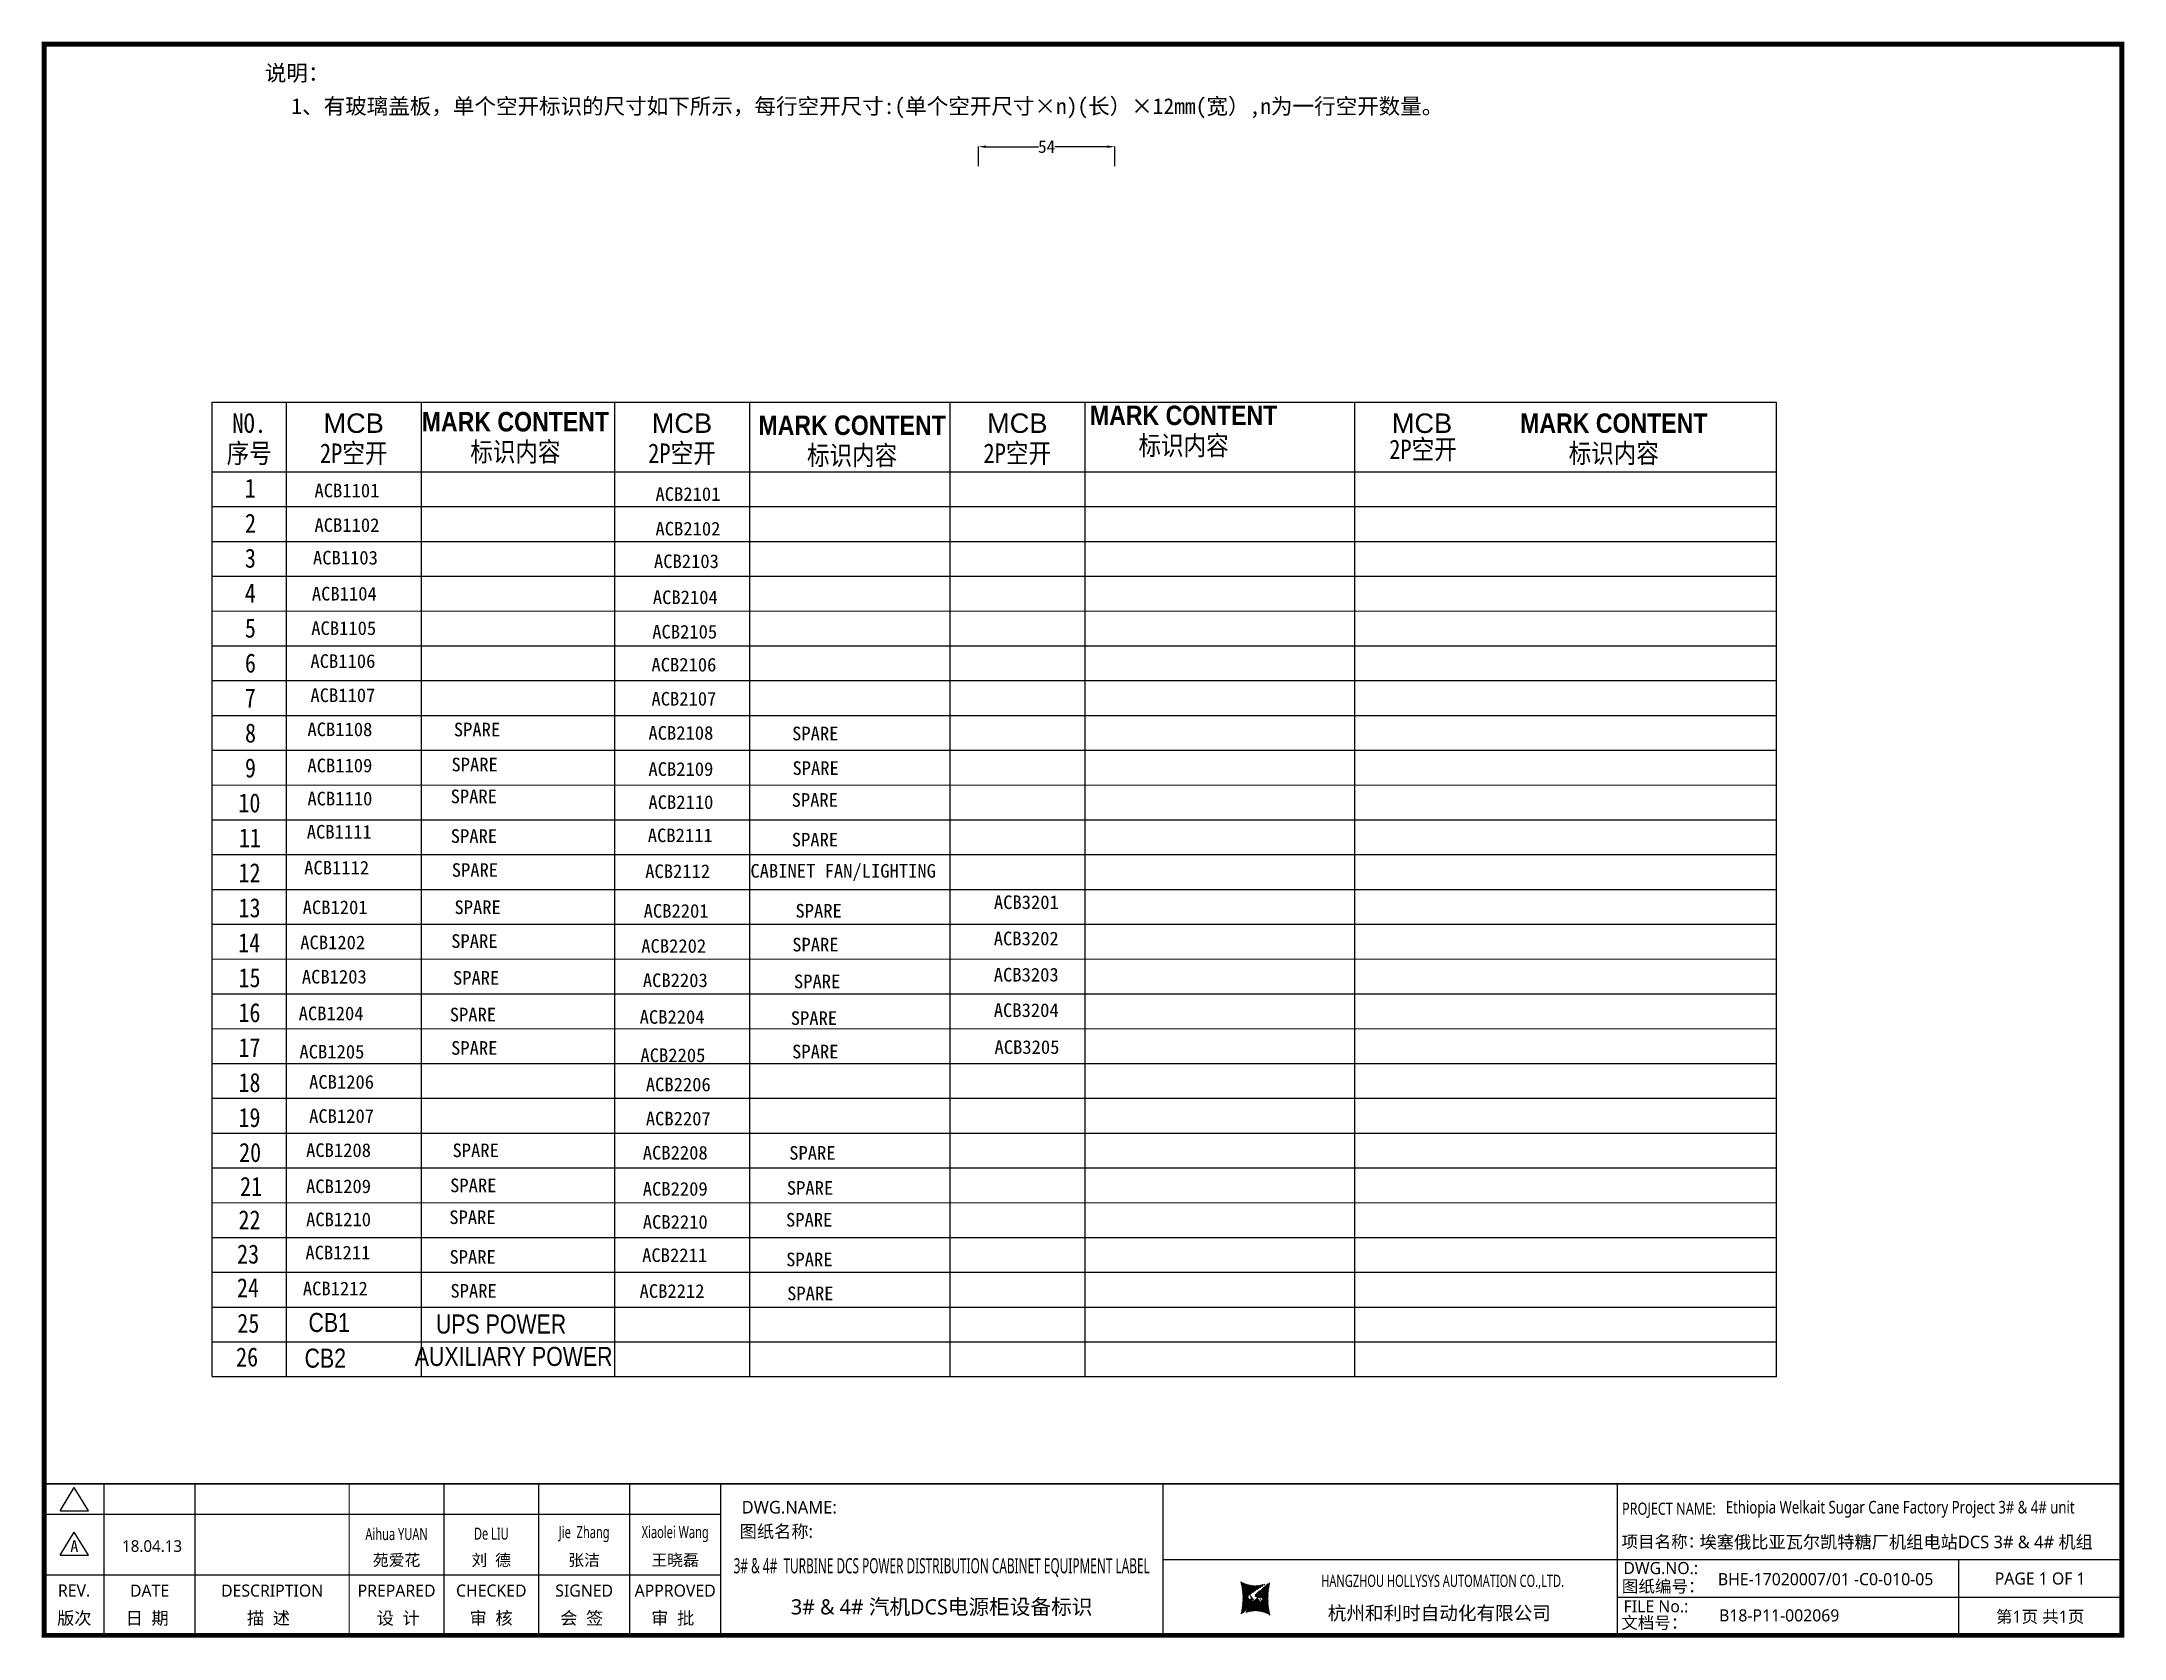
# Model space of a CAD drawing. Extents: x 81437 to 204847, y -54597 to -29444.
# Drawn here: x 106430 to 110556, y -54566 to -51404 of the extents above; entities that cross this region are included whole.
import ezdxf
from ezdxf.enums import TextEntityAlignment as Align
from ezdxf.lldxf.tags import DXFTag

# ---------------------------------------------------------------- set-up
doc = ezdxf.new("R2010")
doc.units = 0
doc.header["$LTSCALE"] = 100
doc.header["$MEASUREMENT"] = 0
for name, color, linetype in [('t', 1, 'Continuous'), ('YLT_GridLine', 7, 'Continuous'), ('YLT_GridText', 7, 'Continuous'), ('标准图框及表格', 7, 'Continuous')]:
    doc.layers.add(name, color=color, linetype=linetype)
doc.layers.add('细实线', color=7, linetype='Continuous', lineweight=20)
doc.styles.add('HZ', font='arial.ttf', dxfattribs={"width": 0.7})
doc.styles.get("Standard").update_dxf_attribs({"font": ''})
doc.styles.add('WMF_6_宋体_0', font='')
doc.styles.add('YLT_Grid', font='', dxfattribs={"width": 0.85})
doc.styles.add('微软雅黑', font='')
doc.styles.get('Standard').set_extended_font_data('SimSun')
doc.styles.get('WMF_6_宋体_0').set_extended_font_data('宋体')
doc.styles.get('YLT_Grid').set_extended_font_data('宋体')
doc.styles.get('微软雅黑').set_extended_font_data('Microsoft YaHei')
tags = doc.linetypes.add('CENTER', pattern=[2, 1.25, -0.25, 0.25, -0.25]).pattern_tags.tags
tags[10:11] = [DXFTag(74, 4), DXFTag(75, 0), DXFTag(340, '0'), DXFTag(46, 1.0), DXFTag(50, 0.0), DXFTag(44, 0.0), DXFTag(45, 0.0)]
tags[8:9] = [DXFTag(74, 4), DXFTag(75, 0), DXFTag(340, '0'), DXFTag(46, 1.0), DXFTag(50, 0.0), DXFTag(44, 0.0), DXFTag(45, 0.0)]
tags[6:7] = [DXFTag(74, 4), DXFTag(75, 0), DXFTag(340, '0'), DXFTag(46, 1.0), DXFTag(50, 0.0), DXFTag(44, 0.0), DXFTag(45, 0.0)]
tags[4:5] = [DXFTag(74, 4), DXFTag(75, 0), DXFTag(340, '0'), DXFTag(46, 1.0), DXFTag(50, 0.0), DXFTag(44, 0.0), DXFTag(45, 0.0)]
doc.dimstyles.new('STANDARD$0', dxfattribs={"dimtxt": 25, "dimasz": 15, "dimexe": 0.18, "dimexo": 0.0625, "dimgap": 0.09, "dimtad": 0, "dimdec": 0, "dimzin": 0, "dimdsep": 46, "dimtxsty": 'Standard', "dimcen": 0.09, "dimadec": 0, "dimazin": 0, "dimtfac": 1, "dimtdec": 0, "dimtofl": 0, "dimtmove": 0, "dimatfit": 3, "dimfxl": 1, "dimtolj": 1, "dimtzin": 0, "dimarcsym": 0})
pattern_1 = [(45, (-6.162819773475348, -58.86246267448996), (-0.736262898216564, 0.7362628982165641), [])]

msp = doc.modelspace()

# ---------------------------------------------------------------- texts
at = {"layer": 'YLT_GridText', "style": 'YLT_Grid', "width": 0.85}
for s, p in [('1', (106832.5250974414, -52307.16791047744)), ('2', (106833.0600833614, -52376.40138247744)), ('3', (106832.8817547214, -52445.63485447744)), ('4', (106832.7925904014, -52514.86832647744)), ('5', (106832.8817547214, -52584.10179847744)), ('6', (106832.9709190413, -52653.33527047744)), ('7', (106832.7034260814, -52722.56874247744)), ('8', (106833.1492476813, -52791.80221447744)), ('9', (106833.0600833614, -52861.03568647744)), ('10', (106819.9529283213, -52930.26915847744)), ('11', (106821.1120644814, -52999.50263047744)), ('12', (106820.2204212814, -53068.73610247744)), ('13', (106820.2204212814, -53137.96957447744)), ('14', (106819.5962710414, -53207.20304647744)), ('15', (106820.2204212814, -53276.43651847745)), ('16', (106820.0420926413, -53345.66999047744)), ('17', (106820.1312569613, -53414.90346247745)), ('18', (106820.1312569613, -53484.13693447745)), ('19', (106820.0420926413, -53553.37040647745)), ('20', (106821.3795574414, -53622.60387847746)), ('21', (106823.3519724872, -53689.92532734122)), ('22', (106820.2145587022, -53756.12496738489)), ('23', (106817.441799735, -53823.83930600989)), ('24', (106817.1310301245, -53890.61823112013)), ('25', (106817.844854752, -53960.8714328007)), ('26', (106815.471936309, -54027.73546031244))]:
    msp.add_text(s, height=37.763712, dxfattribs=at).set_placement(p)
at = {"layer": 'YLT_GridText', "attachment_point": 5, "style": 'YLT_Grid'}
for s, insert, char_height, width in [('NO.', (106841.5117726746, -52159.6011048325), 38.5344, 117.7618399999974), ('{\\fArial|b0|i0|c0|p2;\\W1;MCB}', (107048.3130526746, -52159.6011048325), 38.53440000000001, 480.9008504267226), ('{\\fArial|b1|i0|c0|p2;MARK\\fArial|b1|i0|c134|p2; \\fArial|b1|i0|c0|p2;CONTENT}', (107368.6837650467, -52156.71238942521), 38.53440000000001, 761.1435999999999), ('{\\fArial|b0|i0|c0|p2;\\W1;MCB}', (107698.5587539733, -52159.58498179838), 38.53440000000001, 480.9008504267226), ('\\pt154.1376;{\\fArial|b0|i0|c134|p34;\\W1;MCB}', (108362.7180050154, -52159.61386953553), 38.5344, 480.9008504267226), ('{\\fArial|b1|i0|c0|p2;MARK\\fArial|b1|i0|c134|p2; \\fArial|b1|i0|c0|p2;CONTENT}', (108692.1959512063, -52144.13449664392), 38.53440000000001, 761.1435999999999), ('\\pt154.1376;{\\fArial|b0|i0|c134|p34;\\W1;MCB}', (109164.4065911107, -52159.71857975951), 38.5344, 480.9008504267226), ('{\\fArial|b1|i0|c0|p2;MARK\\fArial|b1|i0|c134|p2; \\fArial|b1|i0|c0|p2;CONTENT}', (109544.333691425, -52159.6011048325), 38.53440000000001, 761.1435999999999), ('{\\fArial|b1|i0|c0|p2;MARK\\fArial|b1|i0|c134|p2; \\fArial|b1|i0|c0|p2;CONTENT}', (108035.6703848617, -52163.74641639517), 38.53440000000001, 761.1435999999999), ('标识内容', (108692.1959512063, -52205.59122558768), 38.5344, 761.1435999999999), ('序号', (106841.5117726746, -52221.05783377626), 38.5344, 117.7618399999974), ('2P空开', (107048.3130526746, -52221.05783377626), 38.5344, 238.3959200000052), ('标识内容', (107368.6837650467, -52218.16911836897), 38.5344, 761.1435999999999), ('2P空开', (107698.5587539733, -52221.04171074213), 38.5344, 238.3959200000052), ('标识内容', (108035.6703848617, -52225.20314533892), 38.5344, 761.1435999999999), ('2P空开', (108362.7180050154, -52221.07059847929), 38.5344, 238.3959200000052), ('2P空开', (109166.4187171039, -52213.38098131469), 38.5344, 238.3959200000052), ('标识内容', (109544.333691425, -52221.05783377626), 38.5344, 761.1435999999999)]:
    msp.add_mtext(s, dxfattribs=dict(at, insert=insert, char_height=char_height, width=width))
at = {"layer": '细实线', "color": 7, "style": 'WMF_6_宋体_0'}
for s, height, p in [('说明：', 31.2807432747123, (106872.4166953358, -51481.33170682703)), ('1、有玻璃盖板，单个空开标识的尺寸如下所示，每行空开尺寸:(单个空开尺寸×n)(长）×12mm(宽）,n为一行空开数量。', 31.2807432747123, (106924.9147938318, -51547.1398053231)), ('ACB1101', 27, (106970.7385158661, -52306.19986410903)), ('ACB2101', 27, (107646.1725170895, -52313.28621547751)), ('ACB1102', 27, (106970.7385158661, -52374.71200528111)), ('ACB2102', 27, (107646.1725170895, -52381.79835664959)), ('ACB1103', 27, (106967.7587428668, -52439.25401697161)), ('ACB2103', 27, (107643.1927440902, -52446.34036834009)), ('ACB1104', 27, (106965.548763385, -52510.60368590016)), ('ACB2104', 27, (107640.9827646084, -52517.69003726864)), ('ACB1105', 27, (106964.346537559, -52578.83272521713)), ('ACB2105', 27, (107639.7805387825, -52585.91907658561)), ('ACB1106', 27, (106962.7589443253, -52644.09288684343)), ('ACB2106', 27, (107638.1929455488, -52651.17923821191)), ('ACB1107', 27, (106962.7589443253, -52711.67139423803)), ('ACB2107', 27, (107638.1929455488, -52718.75774560651)), ('ACB1108', 27, (106956.7741715399, -52779.2500959372)), ('SPARE', 27, (107246.7502816536, -52779.60482834409)), ('ACB2108', 27, (107632.2081727634, -52786.33644730568)), ('SPARE', 27, (107916.7613146523, -52787.46619962491)), ('ACB1109', 27, (106956.7741715399, -52850.81573446903)), ('SPARE', 27, (107242.0281242499, -52848.97422798963)), ('ACB2109', 27, (107632.2081727634, -52857.90208583751)), ('SPARE', 27, (107917.4621254734, -52856.06057935811)), ('SPARE', 27, (107240.4019694277, -52912.04905589492)), ('ACB1110', 27, (106956.7741715399, -52916.40077344731)), ('ACB2110', 27, (107632.2081727634, -52923.48712481579)), ('SPARE', 27, (107915.8359706511, -52919.13540726341)), ('ACB1111', 27, (106955.4682511788, -52982.13009814748)), ('SPARE', 27, (107240.6878622365, -52990.66572502592)), ('ACB2111', 27, (107630.9022524023, -52989.21644951596)), ('SPARE', 27, (107916.12186346, -52997.7520763944)), ('ACB1112', 27, (106950.3799706239, -53053.24174389655)), ('SPARE', 27, (107242.6258065918, -53057.87660804857)), ('ACB2112', 27, (107625.8139718473, -53060.32809526503)), ('CABINET FAN/LIGHTING', 27, (107834.2648936571, -53059.48745476559)), ('ACB1201', 27, (106947.3335552596, -53131.78691912722)), ('SPARE', 27, (107247.9719742818, -53131.55426774365)), ('ACB2201', 27, (107622.767556483, -53138.8732704957)), ('SPARE', 27, (107923.4059755053, -53138.64061911213)), ('ACB3201', 27, (108316.5127767333, -53121.63534424603)), ('ACB1202', 27, (106942.5702107797, -53201.27709268621)), ('SPARE', 27, (107241.5824749797, -53198.53423022968)), ('ACB3202', 27, (108316.2362233762, -53193.46416840773)), ('ACB2202', 27, (107618.0042120032, -53208.3634440547)), ('SPARE', 27, (107917.0164762031, -53205.62058159816)), ('ACB1203', 27, (106945.7457737663, -53269.1804774327)), ('SPARE', 27, (107245.0439307752, -53271.49517715903)), ('ACB2203', 27, (107621.1797749897, -53276.26682880118)), ('SPARE', 27, (107920.4779319986, -53278.58152852751)), ('ACB3203', 27, (108316.2362233762, -53265.19982349633)), ('ACB1204', 27, (106939.3948360527, -53341.84384000741)), ('SPARE', 27, (107238.6929930616, -53344.15853973373)), ('ACB2204', 27, (107614.8288372761, -53348.93019137589)), ('SPARE', 27, (107914.126994285, -53351.24489110221)), ('ACB3204', 27, (108316.2362233762, -53335.4854206518)), ('ACB1205', 27, (106940.982617546, -53417.68039159782)), ('SPARE', 27, (107241.3504142419, -53410.33232372419)), ('ACB2205', 27, (107616.4166187695, -53424.76674296631)), ('SPARE', 27, (107916.7844154654, -53417.41867509267)), ('ACB3205', 27, (108317.6956118201, -53408.57984806217)), ('ACB1206', 27, (106960.0986663531, -53477.5819111602)), ('ACB2206', 27, (107627.0525244078, -53482.64341137826)), ('ACB1207', 27, (106960.0986663531, -53545.16041855481)), ('ACB2207', 27, (107627.0525244078, -53550.22191877286)), ('ACB1208', 27, (106954.1138935677, -53612.73912025397)), ('SPARE', 27, (107244.0900036814, -53613.09385266087)), ('ACB2208', 27, (107621.0677516224, -53617.80062047203)), ('SPARE', 27, (107911.0438617361, -53618.15535287892)), ('ACB1209', 27, (106954.1138935677, -53684.3047587858)), ('SPARE', 27, (107239.3678462777, -53682.46325230641)), ('ACB2209', 27, (107621.0677516224, -53689.36625900386)), ('SPARE', 27, (107906.3217043324, -53687.52475252446)), ('ACB1210', 27, (106954.1138935677, -53749.88979776409)), ('SPARE', 27, (107237.7416914554, -53745.5380802117)), ('ACB2210', 27, (107621.0677516224, -53754.95129798214)), ('SPARE', 27, (107904.6955495101, -53750.59958042976)), ('ACB1211', 27, (106952.8079732066, -53815.61912246425)), ('ACB2211', 27, (107619.7618312613, -53820.68062268231)), ('SPARE', 27, (107238.0275842643, -53824.15474934269)), ('SPARE', 27, (107904.981442319, -53829.21624956075)), ('ACB1212', 27, (106947.7196926516, -53886.73076821333)), ('SPARE', 27, (107239.9655286195, -53891.36563236534)), ('ACB2212', 27, (107614.6735507063, -53891.79226843138)), ('SPARE', 27, (107906.9193866742, -53896.4271325834))]:
    msp.add_text(s, height=height, dxfattribs=at).set_placement(p)

# ---------------------------------------------------------------- blocks, each defined once
blk = doc.blocks.new('*D175')
at = {"layer": 'Defpoints', "color": 0, "transparency": 16777216}
for p in [(108555.9050164149, -51611.74222239305), (108285.9050164149, -51650.45877948414), (108555.9050164149, -51650.39627948414)]:
    blk.add_point(p, dxfattribs=at)
at = {"layer": '细实线', "color": 0, "lineweight": -2, "transparency": 16777216}
for p, q in [((108285.9050164149, -51650.39627948414), (108285.9050164149, -51611.56222239305)), ((108300.9050164149, -51611.74222239305), (108404.7039053038, -51611.74222239305)), ((108540.9050164149, -51611.74222239305), (108437.106127526, -51611.74222239305)), ((108555.9050164149, -51650.33377948414), (108555.9050164149, -51611.56222239305))]:
    blk.add_line(p, q, dxfattribs=at)
at = {"layer": '细实线', "color": 0, "transparency": 16777216}
for points in [[(108300.9050164149, -51609.24222239305), (108300.9050164149, -51614.24222239305), (108285.9050164149, -51611.74222239305)], [(108540.9050164149, -51614.24222239305), (108540.9050164149, -51609.24222239305), (108555.9050164149, -51611.74222239305)]]:
    blk.add_solid(points, dxfattribs=at)
at = {"layer": '细实线', "color": 0, "transparency": 16777216, "insert": (108420.9050164149, -51611.74222239305), "char_height": 25, "attachment_point": 5}
blk.add_mtext('\\A1;{\\fsimsun|b0|i0|c134|p2;54}', dxfattribs=at)
blk = doc.blocks.new('图框')
at = {"layer": '标准图框及表格'}
h = blk.add_hatch(dxfattribs=at)
h.set_pattern_fill('ANSI31', color=5, scale=8.329863809039892, style=0)
h.set_pattern_definition(pattern_1)
edge = h.paths.add_edge_path()
edge.add_arc((2393.094436262916, -3057.016314091056), 55.18534773488954, 238.1092081981581, 291.6531626184834)
edge.add_line((2413.457117633552, -3108.307481089123), (2382.362679957259, -3129.105284474292))
edge.add_arc((2232.744557938924, -3137.191253253037), 135.3602868968974, 346.3915348661821, 374.2500326978034)
edge.add_line((2364.304773850054, -3169.039594784347), (2391.343418124445, -3146.7148906974))
edge.add_line((2385.17637942767, -3139.143911424919), (2389.981166822123, -3139.761302572286))
edge.add_spline(control_points=[(2391.307199095063, -3146.750097628447), (2392.196661605914, -3145.885543305817), (2393.808172678844, -3144.319160410171), (2393.706362376579, -3140.114756849009), (2391.263680388605, -3139.875266105763), (2389.959101290711, -3139.747359722689)], knot_values=[0, 0, 0, 0, 6.844331067525468, 12.40042740766005, 18.76924275352248, 18.76924275352248, 18.76924275352248, 18.76924275352248], weights=[1, 1, 1, 1, 1, 1], degree=3, periodic=0)
edge.add_spline(control_points=[(2382.352543285211, -3129.127895979397), (2381.626555155563, -3129.73152025812), (2380.315378592357, -3130.821700626719), (2379.381276507607, -3132.24510027398), (2378.964379386169, -3132.880374753903)], knot_values=[0, 0, 0, 0, 5.253673658024614, 9.488438564008057, 9.488438564008057, 9.488438564008057, 9.488438564008057], weights=[1, 1, 1, 1, 1], degree=3, periodic=0)
edge.add_spline(control_points=[(2380.109845815059, -3131.144179531064), (2379.558651433159, -3131.767985770505), (2378.469607692277, -3133.249177120419), (2378.75000888206, -3136.59141356358), (2381.696031569307, -3138.758015293683), (2384.022624161043, -3139.007997601494), (2385.15175362843, -3139.129317677358)], knot_values=[10.66597461496156, 10.66597461496156, 10.66597461496156, 10.66597461496156, 18.97770399508879, 28.89455822145742, 41.119553648298, 52.64692538081317, 52.64692538081317, 52.64692538081317, 52.64692538081317], weights=[1, 1, 1, 1, 1, 1, 1], degree=3, periodic=0)
h = blk.add_hatch(dxfattribs=at)
h.set_pattern_fill('ANSI31', color=3, scale=8.329863809039892, style=0)
h.set_pattern_definition(pattern_1)
edge = h.paths.add_edge_path()
edge.add_line((2396.306912351669, -3134.638821765021), (2401.543221691929, -3135.303048767099))
edge.add_spline(control_points=[(2394.881673431148, -3127.632408877759), (2393.992210920092, -3128.496963200258), (2392.380699847337, -3130.063346096064), (2392.482510149457, -3134.26774965708), (2394.925192137576, -3134.507240400384), (2396.229771235499, -3134.635146783385)], knot_values=[0, 0, 0, 0, 6.844331067526932, 12.40042740766158, 18.76924275352342, 18.76924275352342, 18.76924275352342, 18.76924275352342], weights=[1, 1, 1, 1, 1, 1], degree=3, periodic=0)
edge.add_line((2421.884098676157, -3105.342911721815), (2394.845454401773, -3127.667615808762))
edge.add_spline(control_points=[(2406.462349776273, -3142.781070641064), (2406.85282482484, -3142.285248106444), (2407.700959278394, -3140.915136680455), (2407.438863643569, -3137.791092942495), (2404.4928409567, -3135.624491212552), (2402.166248364556, -3135.374508904741), (2401.037118897577, -3135.253188828716)], knot_values=[12.65408913243743, 12.65408913243743, 12.65408913243743, 12.65408913243743, 18.97770399508879, 28.89455822145742, 41.119553648298, 52.64692538081317, 52.64692538081317, 52.64692538081317, 52.64692538081317], weights=[1, 1, 1, 1, 1, 1, 1], degree=3, periodic=0)
edge.add_line((2405.463463917236, -3143.838156073773), (2406.618423075823, -3142.594514654259))
edge.add_line((2403.858524028219, -3145.261600863971), (2405.463463917236, -3143.838156073904))
edge.add_line((2372.73175489228, -3166.075025417009), (2403.826192568573, -3145.277222031841))
edge.add_arc((2393.094436262916, -3217.366192415033), 55.18534773488965, 58.10920819815809, 111.6531626184834)
edge.add_arc((2553.444314586908, -3137.191253253037), 135.360286896897, 166.3915348661823, 194.2500326978024)
at = {"color": 7}
for p, q in [((2209.47921527367, -2910.443887418679), (2209.47921527367, -3210.443887418679)), ((3109.47921527367, -2910.443887418679), (3109.47921527367, -3210.443887418679)), ((-6.162819773475348, -2970.443887418679), (1333.995352829523, -2970.443887418679)), ((-6.162819773475348, -3090.443887418679), (1333.995352829523, -3090.443887418679)), ((2209.47921527367, -3060.443887418679), (3109.47921527367, -3060.443887418679)), ((3109.47921527367, -3060.443887418679), (4109.47921527367, -3060.443887418679)), ((3785.62275226965, -3060.443887418679), (3785.62275226965, -3210.443887418679)), ((4109.47921527367, -3135.443887418679), (3109.47921527367, -3135.443887418679))]:
    blk.add_line(p, q, dxfattribs=at)
at = {"color": 7, "const_width": 3}
blk.add_lwpolyline([(4109.47921527367, -2910.443887418679), (-6.162819773475348, -2910.443887418679)], dxfattribs=at)
at = {"layer": 't', "color": 7}
for p, q in [((25.78656344305637, -2963.855076038152), (53.73638948711596, -2917.984787991318)), ((81.68621553114644, -2963.855076038152), (53.73638948711596, -2917.984787991318)), ((25.78656344305637, -2963.855076038152), (81.68621553114644, -2963.855076038152)), ((25.78656344305637, -3051.839702165522), (53.73638948711596, -3005.969414118631)), ((81.68621553114644, -3051.839702165522), (53.73638948711596, -3005.969414118631)), ((25.78656344305637, -3051.839702165522), (81.68621553114644, -3051.839702165522))]:
    blk.add_line(p, q, dxfattribs=at)
at = {"layer": 't', "color": 7, "const_width": 9.61519705431492}
blk.add_lwpolyline([(4109.47921527367, -3210.443887418679), (4109.47921527367, -58.86246267448996), (-6.162819773475348, -58.86246267448996), (-6.162819773475348, -3210.443887418679)], close=True, dxfattribs=at)
at = {"layer": 't', "color": 7, "const_width": 2.40379926357873}
for points in [[(112.6024995874977, -2911.645787050457), (112.6024995874977, -3210.443887418679)], [(292.8874443558816, -2911.645787050457), (292.8874443558816, -3210.443887418679)], [(598.2254953145239, -2911.645787050457), (598.2254953145239, -3215.27550872017)], [(785.8254793036103, -2911.645787050457), (785.8254793036103, -3215.27550872017)], [(973.4254632926677, -2911.645787050457), (973.4254632926677, -3215.27550872017)], [(1153.71040806111, -2911.645787050457), (1153.71040806111, -3215.27550872017)], [(1333.995352829523, -2911.645787050457), (1333.995352829523, -3215.27550872017)]]:
    blk.add_lwpolyline(points, dxfattribs=at)
at = {"color": 7, "linetype": 'CENTER', "style": '微软雅黑'}
for s, height, p in [('项目名称：', 24, (3118.237888517288, -3036.94681899895)), ('图纸编号：', 24, (3119.058468482224, -3125.527001057468)), ('杭州和利时自动化有限公司', 27, (2536.38633266712, -3179.976961063531)), ('文档号：', 24, (3117.869572934458, -3197.591179766443))]:
    blk.add_text(s, height=height, dxfattribs=at).set_placement(p)
at = {"color": 7, "style": '微软雅黑', "flags": 8}
for tag, p, height in [('DWG.NAME:', (1375.473639447489, -2969.2419877869), 25), ('DWG.NO.:', (3122.023352488108, -3089.264933317976), 24), ('图纸编号', (3309.199899152482, -3111.267140832559), 24), ('FILENO.:', (3122.509725826509, -3164.966587124836), 24), ('文档号', (3311.563545755656, -3182.994948628203), 24)]:
    blk.add_attdef(tag, p, '', height=height, dxfattribs=at)
at = {"color": 7, "style": '微软雅黑', "width": 0.8, "flags": 8}
for tag, p, height in [('PROJECTNAME:', (3119.317365890063, -2971.670387076527), 24), ('PROJECT_NAME', (3324.743137664682, -2969.191656158461), 25)]:
    blk.add_attdef(tag, p, '', height=height, dxfattribs=at)
at = {"color": 7, "style": '微软雅黑', "flags": 8}
for tag, height, width, p in [('RENLIU', 24, 0.7, (692.0254873090671, -3009.243060483925)), ('SHUFENWANG', 24, 0.7, (879.6254712981536, -3009.243060483925)), ('FANGHOU', 24, 0.7, (1063.567935676903, -3009.243060483925)), ('DANDANLI', 24, 0.7, (1243.852880445316, -3009.243060483925)), ('#10STATIONONTROLCABINETCOVER', 30, 0.6, (1771.737284051596, -3076.044837234568)), ('HANGZHOUHOLLYSYSAUTOMATIONCO.,LTD.', 24, 0.7, (2763.919484516009, -3104.577265918681))]:
    blk.add_attdef(tag, text='', height=height, dxfattribs=dict(at, width=width)).set_placement(p, align=Align.MIDDLE)
for tag, p in [('图纸名称:', (1371.649552043295, -3024.785799731683)), ('项目名称', (3272.897224152879, -3045.626842364768))]:
    blk.add_attdef(tag, text='', height=25, dxfattribs=at).set_placement(p, align=Align.BOTTOM_LEFT)
at = {"color": 7, "flags": 8}
blk.add_attdef('A', text='', height=23, dxfattribs=at).set_placement((53.73638948711596, -3033.744016823508), align=Align.MIDDLE)
at = {"color": 7, "style": '微软雅黑', "flags": 8}
for tag, height, p in [('设计时间', 23, (207.7030023673433, -3033.744016823508)), ('刘仁', 23, (692.0254873090671, -3061.050838701933)), ('王姝芬', 23, (879.6254712981536, -3061.050838701933)), ('侯方', 23, (1063.567935676903, -3061.050838701933)), ('李丹丹', 23, (1243.852880445316, -3061.050838701933)), ('PAGEXOFX', 24, (3947.55098377166, -3097.943887418679)), ('REV.', 24, (53.21983990701119, -3121.911417548025)), ('DATE', 24, (202.7449719716897, -3121.911417548025)), ('DESCRIPTION', 24, (445.5564698352027, -3121.911417548025)), ('PREPARED', 24, (692.0254873090671, -3121.911417548025)), ('CHECKED', 24, (879.625471298139, -3121.911417548025)), ('SIGNED', 24, (1063.567935676889, -3121.911417548025)), ('APPROVED', 24, (1243.852880445316, -3121.911417548025)), ('图纸名称', 30, (1771.737284051596, -3153.557526718527)), ('第几页共几页', 24, (3947.55098377166, -3172.943887418679))]:
    blk.add_attdef(tag, text='', height=height, dxfattribs=at).set_placement(p, align=Align.MIDDLE)
at = {"layer": 't', "color": 7, "style": '微软雅黑'}
for s, p in [('版次', (53.73638948711596, -3176.462903945333)), ('日  期', (198.0371495971121, -3176.462903945333)), ('描  述', (438.3267756979694, -3176.462903945333)), ('设  计', (695.3342144116759, -3176.462903945333)), ('审  核', (879.4319590690502, -3176.462903945333)), ('会  签', (1058.860113302311, -3176.462903945333)), ('审  批', (1239.145058070724, -3176.462903945333))]:
    blk.add_text(s, height=25, dxfattribs=at).set_placement(p, align=Align.MIDDLE_CENTER)
at = {"layer": '标准图框及表格', "color": 5, "style": 'HZ'}
for s, p in [('pgqh', (2367.722055843864, -3118.539690870716)), ('hollilas', (2367.889081852576, -3144.830947292762))]:
    blk.add_text(s, height=5.205656721233694, dxfattribs=at).set_placement(p)
at = {"layer": '标准图框及表格', "color": 3, "style": 'HZ'}
for s, height, p in [('auto', 8.676094535389492, (2394.744307490306, -3133.062499086471)), ('hollysys', 4.338047267694746, (2396.375285240625, -3158.593924068552))]:
    blk.add_text(s, height=height, dxfattribs=at).set_placement(p)
blk = doc.blocks.new('空开标识')
at = {"layer": 'YLT_GridText', "style": 'YLT_Grid', "width": 0.85}
blk.add_attdef('A路1', text='', height=28, dxfattribs=at).set_placement((38.7147169765085, 3.477287093177438), align=Align.CENTER)
blk = doc.blocks.new('空开12')
at = {"layer": 'YLT_GridText', "style": 'YLT_Grid', "width": 0.8}
blk.add_attdef('KA1', text='', height=28, dxfattribs=at).set_placement((31.39270106703043, 0.8407768793404102), align=Align.CENTER)

# ---------------------------------------------------------------- dimensions: what is measured, and where the dimension line sits
at = {"layer": '细实线', "color": 3}
dim = msp.add_linear_dim(base=(108555.9050164149, -51611.74222239305), p1=(108285.9050164149, -51650.45877948414), p2=(108555.9050164149, -51650.39627948414), text='{\\fsimsun|b0|i0|c134|p2;54}', dimstyle='STANDARD$0', dxfattribs=at)
dim.commit()
dim.dimension.update_dxf_attribs({"geometry": '*D175', "text_midpoint": (108420.9050164149, -51611.74222239305)})

# ---------------------------------------------------------------- linework, layer by layer
at = {"layer": 'YLT_GridLine', "color": 7, "lineweight": 25}
for p, q in [((106914.7571860448, -52117.65820995941), (106914.7736531627, -54047.80947323489)), ((107181.8755060448, -52117.65820995941), (107181.8689192074, -54047.82223413103)), ((107565.0028873435, -52117.64208692528), (107565.0028873435, -54047.84053895856)), ((107832.1212073434, -52117.64208692528), (107832.1376744001, -54047.85330174289)), ((108229.1621381923, -52117.66108993212), (108229.1851920864, -54047.8722713121)), ((108229.1621383856, -52117.67097466244), (108229.1917793656, -53634.31368033292)), ((108496.2804583856, -52117.67097466244), (108496.308900485, -54047.88503356713)), ((109030.8507242876, -52117.7658001561), (109030.8671945186, -54047.91057292982)), ((106768.2696526746, -52255.52471377625), (109865.8643668886, -52255.6727062324)), ((106768.2696526746, -52324.45847377624), (109865.8643668886, -52324.60646623239)), ((106768.2696526746, -52393.39223377623), (109865.8643668886, -52393.54022623238)), ((106768.2696526746, -52462.32599377622), (109865.8643668886, -52462.47398623236)), ((106768.2696526746, -52531.2597537762), (109865.8643668886, -52531.40774623235)), ((106768.2696526746, -52600.19351377619), (109865.8643668886, -52600.34150623234)), ((106768.2696526746, -52669.12727377619), (109865.8643668886, -52669.27526623233)), ((106768.2696526746, -52738.06103377618), (109865.8643668886, -52738.20902623232)), ((106768.2696526746, -52806.99479377616), (109865.8643668886, -52807.14278623232)), ((106768.2696526746, -52875.92855377616), (109865.8643668886, -52876.0765462323)), ((106768.2696526746, -52944.86231377615), (109865.8643668886, -52945.01030623229)), ((106768.2696526746, -53013.79607377613), (109865.8643668886, -53013.94406623228)), ((106768.2696526746, -53082.72983377613), (109865.8643668886, -53082.87782623227)), ((106768.2696526746, -53151.66359377612), (109865.8643668886, -53151.81158623226)), ((106768.2696526746, -53220.59735377609), (109865.8643668886, -53220.74534623224)), ((106768.2696526746, -53289.53111377609), (109865.8643668886, -53289.67910623224)), ((106768.2696526746, -53358.46487377608), (109865.8643668886, -53358.61286623223)), ((106768.2696526746, -53427.39863377607), (109865.8643668886, -53427.54662623222)), ((106768.2696526746, -53496.33239377606), (109865.8643668886, -53496.48038623221)), ((106768.2696526746, -53565.26615377605), (109865.8643668886, -53565.4141462322)), ((106768.2427065003, -53634.19991248864), (109865.8374207142, -53634.34790494479)), ((106768.2696526746, -53634.19991377604), (109865.8643668886, -53634.34790623219)), ((106768.2157603259, -53703.13367120124), (109865.8104745399, -53703.28166365739)), ((106768.2427065003, -53703.13367248864), (109865.8374207142, -53703.28166494479)), ((106768.1888141515, -53772.06742991384), (109865.7835283655, -53772.21542236999)), ((106768.2157603259, -53772.06743120123), (109865.8104745399, -53772.21542365738)), ((106768.1618679772, -53841.00118862644), (109865.7565821912, -53841.14918108259)), ((106768.1888141515, -53841.00118991383), (109865.7835283655, -53841.14918236998)), ((106768.024442487, -53909.93494206071), (109865.619156701, -53910.08293451686)), ((106768.1618679772, -53909.93494862643), (109865.7565821912, -53910.08294108258)), ((106768.1618679772, -53909.93494862643), (109865.619156701, -53910.08293451686)), ((106768.1618679772, -53978.86870862643), (109865.7565821912, -53979.01670108258)), ((106768.1618679772, -53978.86870862643), (109865.7565821912, -53979.01670108258)), ((106768.1618679772, -54047.80246862642), (109865.7565821912, -54047.95046108257))]:
    msp.add_line(p, q, dxfattribs=at)
msp.add_lwpolyline([(106768.2696526746, -52117.65770178917), (109865.8643668886, -52117.80569424532), (109865.8446063762, -54047.95046528806), (106768.1618679772, -54047.80246862642)], close=True, dxfattribs=at)

# ---------------------------------------------------------------- block references
at = {"color": 1}
ref = msp.add_blockref('图框', (106441.3084593893, -51349.66810316486), dxfattribs=at)
ref.add_attrib('PROJECTNAME:', 'PROJECT NAME:', (109560.6258252793, -54321.33849024139), dxfattribs={"color": 7, "height": 24, "style": '微软雅黑', "width": 0.8000000000000002})
ref.add_attrib('FILENO.:', 'FILE No.:', (109563.8181852158, -54514.6346902897), dxfattribs={"color": 7, "height": 24, "style": '微软雅黑'})
ref.add_attrib('DWG.NO.:', 'DWG.NO.:', (109563.3318118774, -54438.93303648283), dxfattribs={"color": 7, "height": 24, "style": '微软雅黑'})
ref.add_attrib('PAGEXOFX', 'PAGE 1 OF 1', dxfattribs={"color": 7, "height": 24, "style": '微软雅黑', "flags": 8}).set_placement((110388.8594431609, -54447.61199058354), align=Align.MIDDLE)
ref.add_attrib('PROJECT_NAME', 'Ethiopia Welkait Sugar Cane Factory Project 3# & 4# unit', (109766.051597054, -54318.85975932332), dxfattribs={"color": 7, "height": 25, "style": '微软雅黑', "width": 0.8})
ref.add_attrib('项目名称', '埃塞俄比亚瓦尔凯特糖厂机组电站DCS 3# & 4# 机组', dxfattribs={"color": 7, "height": 25, "style": '微软雅黑'}).set_placement((109714.2056835422, -54395.29494552963), align=Align.BOTTOM_LEFT)
ref.add_attrib('HANGZHOUHOLLYSYSAUTOMATIONCO.,LTD.', 'HANGZHOU HOLLYSYS AUTOMATION CO.,LTD.', dxfattribs={"color": 7, "height": 24, "style": '微软雅黑', "width": 0.6999999999999998}).set_placement((109205.2279439053, -54454.24536908355), align=Align.MIDDLE)
ref.add_attrib('图纸名称:', '图纸名称:', dxfattribs={"color": 7, "height": 25, "style": '微软雅黑', "flags": 8}).set_placement((107812.9580114326, -54374.45390289654), align=Align.BOTTOM_LEFT)
ref.add_attrib('#10STATIONONTROLCABINETCOVER', '3# & 4#  TURBINE DCS POWER DISTRIBUTION CABINET EQUIPMENT LABEL', dxfattribs={"color": 7, "height": 30, "style": '微软雅黑', "width": 0.6, "flags": 8}).set_placement((108213.0457434409, -54425.71294039943), align=Align.MIDDLE)
ref.add_attrib('DWG.NAME:', 'DWG.NAME:', (107816.7820988368, -54318.91009095177), dxfattribs={"color": 7, "height": 25, "style": '微软雅黑', "flags": 8})
ref.add_attrib('DANDANLI', 'Xiaolei Wang', dxfattribs={"color": 7, "height": 24, "style": '微软雅黑', "width": 0.6999999999999998, "flags": 8}).set_placement((107685.1613398346, -54358.91116364879), align=Align.MIDDLE)
ref.add_attrib('FANGHOU', 'Jie  Zhang', dxfattribs={"color": 7, "height": 24, "style": '微软雅黑', "width": 0.6999999999999998, "flags": 8}).set_placement((107504.8763950662, -54358.91116364879), align=Align.MIDDLE)
ref.add_attrib('SHUFENWANG', 'De LIU', dxfattribs={"color": 7, "height": 24, "style": '微软雅黑', "width": 0.6999999999999998, "flags": 8}).set_placement((107320.9339306874, -54358.91116364879), align=Align.MIDDLE)
ref.add_attrib('RENLIU', 'Aihua YUAN', dxfattribs={"color": 7, "height": 24, "style": '微软雅黑', "width": 0.6999999999999998, "flags": 8}).set_placement((107133.3339466983, -54358.91116364879), align=Align.MIDDLE)
ref.add_attrib('APPROVED', 'APPROVED', dxfattribs={"color": 7, "height": 24, "style": '微软雅黑'}).set_placement((107685.1613398346, -54471.57952071289), align=Align.MIDDLE)
ref.add_attrib('SIGNED', 'SIGNED', dxfattribs={"color": 7, "height": 24, "style": '微软雅黑'}).set_placement((107504.8763950662, -54471.57952071289), align=Align.MIDDLE)
ref.add_attrib('CHECKED', 'CHECKED', dxfattribs={"color": 7, "height": 24, "style": '微软雅黑'}).set_placement((107320.9339306874, -54471.57952071289), align=Align.MIDDLE)
ref.add_attrib('PREPARED', 'PREPARED', dxfattribs={"color": 7, "height": 24, "style": '微软雅黑'}).set_placement((107133.3339466983, -54471.57952071289), align=Align.MIDDLE)
ref.add_attrib('DESCRIPTION', 'DESCRIPTION', dxfattribs={"color": 7, "height": 24, "style": '微软雅黑'}).set_placement((106886.8649292245, -54471.57952071289), align=Align.MIDDLE)
ref.add_attrib('DATE', 'DATE', dxfattribs={"color": 7, "height": 24, "style": '微软雅黑', "flags": 8}).set_placement((106644.053431361, -54471.57952071289), align=Align.MIDDLE)
ref.add_attrib('REV.', 'REV.', dxfattribs={"color": 7, "height": 24, "style": '微软雅黑', "flags": 8}).set_placement((106494.5282992963, -54471.57952071289), align=Align.MIDDLE)
ref.add_attrib('A', 'A', dxfattribs={"color": 7, "height": 23, "flags": 8}).set_placement((106495.0448488764, -54383.41211998837), align=Align.MIDDLE)
ref.add_attrib('设计时间', '18.04.13', dxfattribs={"color": 7, "height": 23, "style": '微软雅黑', "flags": 8}).set_placement((106649.0114617566, -54383.41211998837), align=Align.MIDDLE)
ref.add_attrib('李丹丹', '王晓磊', dxfattribs={"color": 7, "height": 23, "style": '微软雅黑', "flags": 8}).set_placement((107685.1613398346, -54410.7189418668), align=Align.MIDDLE)
ref.add_attrib('侯方', '张洁', dxfattribs={"color": 7, "height": 23, "style": '微软雅黑', "flags": 8}).set_placement((107504.8763950662, -54410.7189418668), align=Align.MIDDLE)
ref.add_attrib('王姝芬', '刘  德', dxfattribs={"color": 7, "height": 23, "style": '微软雅黑', "flags": 8}).set_placement((107320.9339306874, -54410.7189418668), align=Align.MIDDLE)
ref.add_attrib('刘仁', '苑爱花', dxfattribs={"color": 7, "height": 23, "style": '微软雅黑', "flags": 8}).set_placement((107133.3339466983, -54410.7189418668), align=Align.MIDDLE)
ref.add_attrib('图纸名称', '3# & 4# 汽机DCS电源柜设备标识', dxfattribs={"color": 7, "height": 30, "style": '微软雅黑', "flags": 8}).set_placement((108213.0457434409, -54503.22562988339), align=Align.MIDDLE)
ref.add_attrib('文档号', 'B18-P11-002069', (109752.8720051449, -54532.66305179307), dxfattribs={"color": 7, "height": 24, "style": '微软雅黑', "flags": 8})
ref.add_attrib('图纸编号', 'BHE-17020007/01 -C0-010-05', (109750.5083585418, -54460.93524399742), dxfattribs={"color": 7, "height": 24, "style": '微软雅黑', "flags": 8})
ref.add_attrib('第几页共几页', '第1页 共1页', dxfattribs={"color": 7, "height": 24, "style": '微软雅黑', "flags": 8}).set_placement((110388.8594431609, -54522.61199058354), align=Align.MIDDLE)
at = {"layer": '细实线'}
ref = msp.add_blockref('空开12', (106957.6173481524, -53960.50612538736), dxfattribs=dict(at, xscale=1.348704000001308, yscale=1.348703999999834, zscale=1.348704))
ref.add_attrib('KA1', 'CB1', dxfattribs={"layer": 'YLT_GridText', "height": 37.763712, "style": 'HZ', "width": 0.8}).set_placement((106999.9568096523, -53959.37216624709), align=Align.CENTER)
ref = msp.add_blockref('空开标识', (107288.0847306352, -53967.17907388694), dxfattribs=dict(at, xscale=1.348704000001308, yscale=1.348703999999834, zscale=1.348704))
ref.add_attrib('A路1', 'UPS POWER', dxfattribs={"layer": 'YLT_GridText', "height": 37.763712, "style": 'HZ', "width": 0.8}).set_placement((107340.2994242802, -53962.48924287522), align=Align.CENTER)
ref = msp.add_blockref('空开12', (106949.814985496, -54031.20242273416), dxfattribs=dict(at, xscale=1.348704000001308, yscale=1.348703999999834, zscale=1.348704))
ref.add_attrib('KA1', 'CB2', dxfattribs={"layer": 'YLT_GridText', "height": 37.763712, "style": 'HZ', "width": 0.8}).set_placement((106992.1544469959, -54030.06846359389), align=Align.CENTER)
ref = msp.add_blockref('空开标识', (107312.9805348976, -54031.30883915706), dxfattribs=dict(at, xscale=1.348704000001308, yscale=1.348703999999834, zscale=1.348704))
ref.add_attrib('A路1', 'AUXILIARY POWER', dxfattribs={"layer": 'YLT_GridText', "height": 37.763712, "style": 'HZ', "width": 0.8}).set_placement((107365.1952285427, -54026.61900814535), align=Align.CENTER)

msp.set_redraw_order([(e.dxf.handle, doc.entitydb.next_handle()) for e in msp.query("TEXT MTEXT ATTDEF DIMENSION ARC_DIMENSION")])  # texts and dimensions are drawn at this point

doc.saveas('drawing.dxf')
